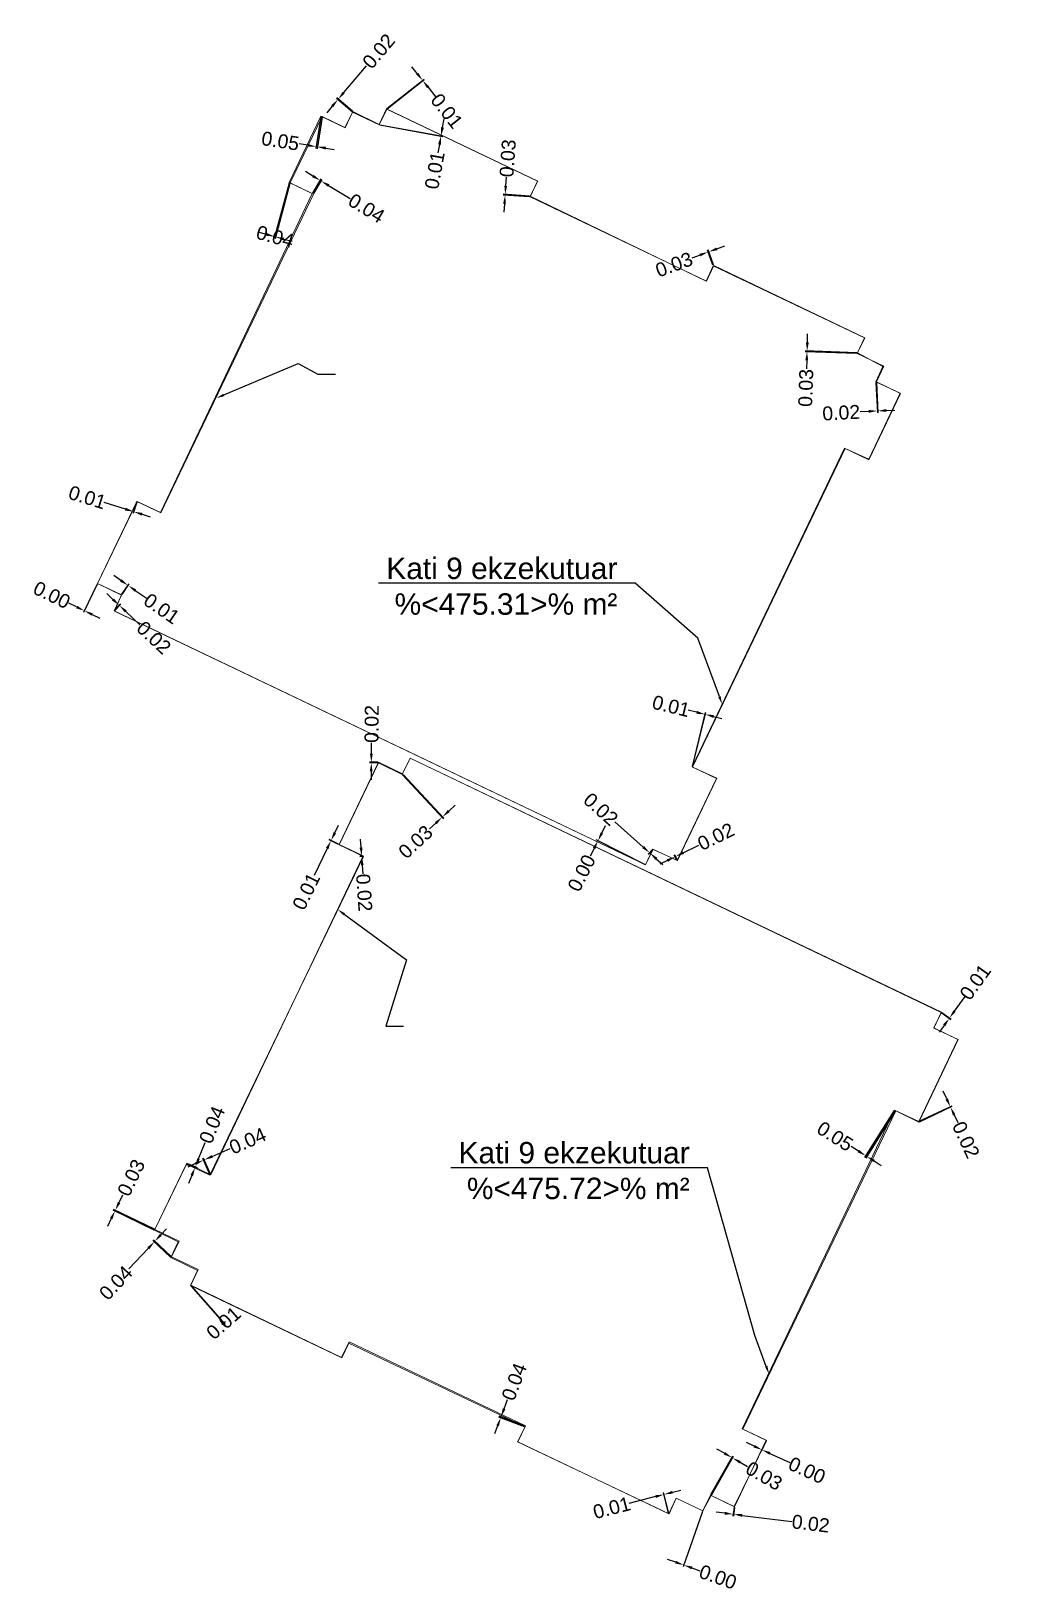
# Model space of a CAD drawing. Header units: metres. Extents: x 7511826.2 to 7511862.6, y 4693252.2 to 4693310.5.
import ezdxf
from ezdxf import colors
from ezdxf.entities.mleader import LeaderData, LeaderLine
from ezdxf.math import Vec2, Vec3

# ---------------------------------------------------------------- set-up
doc = ezdxf.new("R2010")
doc.units = ezdxf.units.M
for name, color, linetype, lineweight in [('dim', 7, 'Continuous', 0), ('kati 9 ekzekutim', 1, 'Continuous', 0), ('kati 9 ekzekutim pikat', 1, 'Continuous', 0), ('kati 9 projekt', 250, 'Continuous', 0)]:
    doc.layers.add(name, color=color, linetype=linetype, lineweight=lineweight)
doc.styles.get("Standard").update_dxf_attribs({"font": 'arial.ttf'})
doc.dimstyles.get("Standard").update_dxf_attribs({"dimtxt": 0.18, "dimasz": 0.18, "dimexe": 0.18, "dimexo": 0.0625, "dimgap": 0.09, "dimtad": 0, "dimtih": 1, "dimtoh": 1, "dimdec": 4, "dimzin": 0, "dimdsep": 46, "dimtxsty": 'Standard', "dimcen": 0.09, "dimadec": 0, "dimazin": 0, "dimtfac": 1, "dimtdec": 4, "dimtofl": 0, "dimtmove": 0, "dimatfit": 3, "dimfxl": 1, "dimtolj": 1, "dimtzin": 0, "dimarcsym": 0})

msp = doc.modelspace()

# ---------------------------------------------------------------- blocks, each defined once
blk = doc.blocks.new('*D38')
at = {"layer": 'Defpoints', "color": 0, "transparency": 16777216}
for p in [(7511832.641053599, 4693268.329997323), (7511832.849000002, 4693267.757000001, 659.3), (7511832.884082763, 4693267.772287768)]:
    blk.add_point(p, dxfattribs=at)
at = {"layer": 'dim', "color": 0, "lineweight": -2, "transparency": 16777216}
for p, q in [((7511832.934410757, 4693268.457831505), (7511833.607629391, 4693268.751195246)), ((7511832.312613681, 4693268.186875373), (7511832.019256523, 4693268.059041192)), ((7511832.839012956, 4693267.779918529), (7511832.577208147, 4693268.380714916)), ((7511832.874095717, 4693267.795206296), (7511832.612290909, 4693268.396002684))]:
    blk.add_line(p, q, dxfattribs=at)
at = {"layer": 'dim', "color": 0, "transparency": 16777216}
for points in [[(7511832.91310506, 4693268.506724365), (7511832.955716454, 4693268.408938645), (7511832.641053599, 4693268.329997323)], [(7511832.291307984, 4693268.235768232), (7511832.333919378, 4693268.137982514), (7511832.605970838, 4693268.314709555)]]:
    blk.add_solid(points, dxfattribs=at)
at = {"layer": 'dim', "color": 0, "transparency": 16777216, "insert": (7511834.25878823, 4693269.034946146), "char_height": 0.52, "attachment_point": 5, "rotation": 23.545788442739607}
blk.add_mtext('\\A1;0.04', dxfattribs=at)
blk = doc.blocks.new('*D39')
at = {"layer": 'Defpoints', "color": 0, "transparency": 16777216}
for p in [(7511831.968000001, 4693268.169000001, 659.3), (7511831.981924706, 4693268.203693595), (7511832.303252592, 4693268.074724657)]:
    blk.add_point(p, dxfattribs=at)
at = {"layer": 'dim', "color": 0, "lineweight": -2, "transparency": 16777216}
for p, q in [((7511832.422446321, 4693268.371697476), (7511832.664992713, 4693268.976005157)), ((7511831.991201003, 4693268.15968799), (7511832.356146771, 4693268.013212474)), ((7511832.005125708, 4693268.194381584), (7511832.370071475, 4693268.047906069)), ((7511832.170134157, 4693267.743058244), (7511832.050940429, 4693267.446085426))]:
    blk.add_line(p, q, dxfattribs=at)
at = {"layer": 'dim', "color": 0, "transparency": 16777216}
for points in [[(7511832.120638687, 4693267.762923866), (7511832.219629627, 4693267.723192622), (7511832.289327887, 4693268.040031063)], [(7511832.37295085, 4693268.391563098), (7511832.471941791, 4693268.351831854), (7511832.303252592, 4693268.074724657)]]:
    blk.add_solid(points, dxfattribs=at)
at = {"layer": 'dim', "color": 0, "transparency": 16777216, "insert": (7511832.929564578, 4693269.635189603), "char_height": 0.52, "attachment_point": 5, "rotation": 68.13132827707359}
blk.add_mtext('\\A1;0.04', dxfattribs=at)
blk = doc.blocks.new('*D40')
at = {"layer": 'Defpoints', "color": 0, "transparency": 16777216}
for p in [(7511832.118999999, 4693263.635, 659.3), (7511832.129263139, 4693263.644001421), (7511833.364254443, 4693262.235902856)]:
    blk.add_point(p, dxfattribs=at)
at = {"layer": 'dim', "color": 0, "lineweight": -2, "transparency": 16777216}
for p, q in [((7511832.135484565, 4693263.616204811), (7511833.401466853, 4693262.172771294)), ((7511832.145747705, 4693263.625206234), (7511833.411729993, 4693262.181772715)), ((7511833.323919004, 4693262.200526129), (7511833.293846702, 4693262.174150823)), ((7511833.394326743, 4693262.26227816), (7511833.424399044, 4693262.288653467))]:
    blk.add_line(p, q, dxfattribs=at)
at = {"layer": 'dim', "color": 0, "transparency": 16777216}
for points in [[(7511833.319523119, 4693262.20553818), (7511833.328314887, 4693262.195514079), (7511833.353991304, 4693262.226901434)], [(7511833.389930859, 4693262.26729021), (7511833.398722627, 4693262.25726611), (7511833.364254443, 4693262.235902856)]]:
    blk.add_solid(points, dxfattribs=at)
at = {"layer": 'dim', "color": 0, "transparency": 16777216, "insert": (7511833.359122874, 4693262.231402146), "char_height": 0.52, "attachment_point": 5, "rotation": 41.252806071212866}
blk.add_mtext('\\A1;0.01', dxfattribs=at)
blk = doc.blocks.new('*D44')
at = {"layer": 'Defpoints', "color": 0, "transparency": 16777216}
for p in [(7511829.314310309, 4693266.446266119), (7511830.781999998, 4693265.694999999, 659.3), (7511830.795558774, 4693265.722759116)]:
    blk.add_point(p, dxfattribs=at)
at = {"layer": 'dim', "color": 0, "lineweight": -2, "transparency": 16777216}
for p, q in [((7511829.45475431, 4693266.733799565), (7511829.595198311, 4693267.02133301)), ((7511829.160307531, 4693266.130973556), (7511829.01986353, 4693265.843440111)), ((7511830.759536447, 4693265.705972187), (7511829.236056508, 4693266.450106903)), ((7511830.773095223, 4693265.733731304), (7511829.249615284, 4693266.47786602))]:
    blk.add_line(p, q, dxfattribs=at)
at = {"layer": 'dim', "color": 0, "transparency": 16777216}
for points in [[(7511829.406832069, 4693266.757206898), (7511829.502676552, 4693266.710392231), (7511829.314310309, 4693266.446266119)], [(7511829.112385291, 4693266.15438089), (7511829.208229773, 4693266.107566223), (7511829.300751533, 4693266.418507002)]]:
    blk.add_solid(points, dxfattribs=at)
at = {"layer": 'dim', "color": 0, "transparency": 16777216, "insert": (7511829.907405999, 4693267.660521235), "char_height": 0.52, "attachment_point": 5, "rotation": 63.9670789098668}
blk.add_mtext('\\A1;0.03', dxfattribs=at)
blk = doc.blocks.new('*D45')
at = {"layer": 'Defpoints', "color": 0, "transparency": 16777216}
for p in [(7511830.793255231, 4693265.289309949), (7511831.393000001, 4693264.679, 659.3), (7511831.417301081, 4693264.704951518)]:
    blk.add_point(p, dxfattribs=at)
at = {"layer": 'dim', "color": 0, "lineweight": -2, "transparency": 16777216}
for p, q in [((7511831.011979985, 4693265.522889663), (7511831.230704739, 4693265.756469376)), ((7511830.550229398, 4693265.029778717), (7511829.821045234, 4693264.251071118)), ((7511831.374751586, 4693264.696087873), (7511830.716398716, 4693265.312571501)), ((7511831.399052667, 4693264.722039389), (7511830.740699796, 4693265.338523019))]:
    blk.add_line(p, q, dxfattribs=at)
at = {"layer": 'dim', "color": 0, "transparency": 16777216}
for points in [[(7511830.973050033, 4693265.559343789), (7511831.050909937, 4693265.486435537), (7511830.793255231, 4693265.289309949)], [(7511830.511299445, 4693265.066232843), (7511830.58915935, 4693264.993324592), (7511830.768954151, 4693265.263358431)]]:
    blk.add_solid(points, dxfattribs=at)
at = {"layer": 'dim', "color": 0, "transparency": 16777216, "insert": (7511829.335546404, 4693263.732599041), "char_height": 0.52, "attachment_point": 5, "rotation": 46.88107954069843}
blk.add_mtext('\\A1;0.04', dxfattribs=at)
blk = doc.blocks.new('*D48')
at = {"layer": 'Defpoints', "color": 0, "transparency": 16777216}
for p in [(7511843.724532304, 4693258.72821547), (7511844.620000001, 4693258.348000001, 659.3), (7511844.63391611, 4693258.384856742)]:
    blk.add_point(p, dxfattribs=at)
at = {"layer": 'dim', "color": 0, "lineweight": -2, "transparency": 16777216}
for p, q in [((7511843.837566825, 4693259.027586807), (7511843.967580083, 4693259.371926244)), ((7511844.596611615, 4693258.356830823), (7511843.643257646, 4693258.716791496)), ((7511844.610527724, 4693258.393687564), (7511843.657173755, 4693258.753648236)), ((7511843.597581677, 4693258.391987392), (7511843.484547158, 4693258.092616055))]:
    blk.add_line(p, q, dxfattribs=at)
at = {"layer": 'dim', "color": 0, "transparency": 16777216}
for points in [[(7511843.547686454, 4693258.410826478), (7511843.6474769, 4693258.373148305), (7511843.710616197, 4693258.691358729)], [(7511843.787671601, 4693259.046425894), (7511843.887462048, 4693259.00874772), (7511843.724532304, 4693258.72821547)]]:
    blk.add_solid(points, dxfattribs=at)
at = {"layer": 'dim', "color": 0, "transparency": 16777216, "insert": (7511844.218480477, 4693260.036434633), "char_height": 0.52, "attachment_point": 5, "rotation": 69.31481990690546}
blk.add_mtext('\\A1;0.04', dxfattribs=at)
blk = doc.blocks.new('*D49')
at = {"layer": 'Defpoints', "color": 0, "transparency": 16777216}
for p in [(7511851.261999998, 4693255.215, 659.3), (7511851.264778796, 4693255.214023141), (7511850.550066403, 4693253.189814031)]:
    blk.add_point(p, dxfattribs=at)
at = {"layer": 'dim', "color": 0, "lineweight": -2, "transparency": 16777216}
for p, q in [((7511851.253708892, 4693255.191414887), (7511850.526188014, 4693253.121888906)), ((7511851.256487688, 4693255.190438028), (7511850.528966812, 4693253.120912048)), ((7511850.24817696, 4693253.295940204), (7511849.946287518, 4693253.402066376)), ((7511850.854734643, 4693253.082711), (7511851.156624085, 4693252.976584828))]:
    blk.add_line(p, q, dxfattribs=at)
at = {"layer": 'dim', "color": 0, "transparency": 16777216}
for points in [[(7511850.265864655, 4693253.346255111), (7511850.230489265, 4693253.245625296), (7511850.550066403, 4693253.189814031)], [(7511850.872422339, 4693253.133025907), (7511850.837046947, 4693253.032396091), (7511850.552845201, 4693253.188837172)]]:
    blk.add_solid(points, dxfattribs=at)
at = {"layer": 'dim', "color": 0, "transparency": 16777216, "insert": (7511851.826889178, 4693252.740959929), "char_height": 0.52, "attachment_point": 5, "rotation": 340.63139238578907}
blk.add_mtext('\\A1;0.00', dxfattribs=at)
blk = doc.blocks.new('*D50')
at = {"layer": 'Defpoints', "color": 0, "transparency": 16777216}
for p in [(7511849.81685451, 4693255.82832073), (7511849.991991292, 4693255.102166926), (7511850.002999999, 4693255.105, 659.3)]:
    blk.add_point(p, dxfattribs=at)
at = {"layer": 'dim', "color": 0, "lineweight": -2, "transparency": 16777216}
for p, q in [((7511849.495943439, 4693255.745734754), (7511848.503772716, 4693255.490401128)), ((7511849.985760597, 4693255.126378048), (7511849.7879014, 4693255.895215687)), ((7511849.996769303, 4693255.129211122), (7511849.798910107, 4693255.898048761)), ((7511850.126756873, 4693255.908073631), (7511850.436659236, 4693255.987826533))]:
    blk.add_line(p, q, dxfattribs=at)
at = {"layer": 'dim', "color": 0, "transparency": 16777216}
for points in [[(7511849.48265129, 4693255.797385148), (7511849.50923559, 4693255.69408436), (7511849.805845803, 4693255.825487656)], [(7511850.113464723, 4693255.959724025), (7511850.140049024, 4693255.856423237), (7511849.81685451, 4693255.82832073)]]:
    blk.add_solid(points, dxfattribs=at)
at = {"layer": 'dim', "color": 0, "transparency": 16777216, "insert": (7511847.863465495, 4693255.32561904), "char_height": 0.52, "attachment_point": 5, "rotation": 14.431823097689163}
blk.add_mtext('\\A1;0.01', dxfattribs=at)
blk = doc.blocks.new('*D52')
at = {"layer": 'Defpoints', "color": 0, "transparency": 16777216}
for p in [(7511852.34678879, 4693257.206255929), (7511851.54519256, 4693255.800425836), (7511851.573999999, 4693255.784, 659.3)]:
    blk.add_point(p, dxfattribs=at)
at = {"layer": 'dim', "color": 0, "lineweight": -2, "transparency": 16777216}
for p, q in [((7511852.068803297, 4693257.364761656), (7511851.790817805, 4693257.523267385)), ((7511851.557575821, 4693255.822143453), (7511852.382452578, 4693257.268802663)), ((7511851.586383259, 4693255.805717617), (7511852.411260016, 4693257.252376827)), ((7511852.653581721, 4693257.031324364), (7511852.931567213, 4693256.872818636))]:
    blk.add_line(p, q, dxfattribs=at)
at = {"layer": 'dim', "color": 0, "transparency": 16777216}
for points in [[(7511852.095220918, 4693257.411092572), (7511852.042385675, 4693257.31843074), (7511852.34678879, 4693257.206255929)], [(7511852.679999342, 4693257.07765528), (7511852.627164099, 4693256.984993448), (7511852.375596228, 4693257.189830093)]]:
    blk.add_solid(points, dxfattribs=at)
at = {"layer": 'dim', "color": 0, "transparency": 16777216, "insert": (7511853.549530291, 4693256.520459645), "char_height": 0.52, "attachment_point": 5, "rotation": 330.3084602970956}
blk.add_mtext('\\A1;0.03', dxfattribs=at)
blk = doc.blocks.new('*D53')
at = {"layer": 'Defpoints', "color": 0, "transparency": 16777216}
for p in [(7511852.396623302, 4693255.087108731), (7511852.430999999, 4693255.370999999, 659.3), (7511852.447350577, 4693255.369020091)]:
    blk.add_point(p, dxfattribs=at)
at = {"layer": 'dim', "color": 0, "lineweight": -2, "transparency": 16777216}
for p, q in [((7511852.078943901, 4693255.12557687), (7511851.761264499, 4693255.164045008)), ((7511852.427994676, 4693255.346181296), (7511852.387967971, 4693255.015630865)), ((7511852.444345254, 4693255.344201388), (7511852.404318549, 4693255.013650957)), ((7511852.730653282, 4693255.046660685), (7511854.588904392, 4693254.821643073))]:
    blk.add_line(p, q, dxfattribs=at)
at = {"layer": 'dim', "color": 0, "transparency": 16777216}
for points in [[(7511852.085355257, 4693255.178523437), (7511852.072532544, 4693255.072630302), (7511852.396623302, 4693255.087108731)], [(7511852.737064638, 4693255.099607253), (7511852.724241925, 4693254.993714117), (7511852.41297388, 4693255.085128823)]]:
    blk.add_solid(points, dxfattribs=at)
at = {"layer": 'dim', "color": 0, "transparency": 16777216, "insert": (7511855.292466211, 4693254.736448021), "char_height": 0.52, "attachment_point": 5, "rotation": 353.09560837676867}
blk.add_mtext('\\A1;0.02', dxfattribs=at)
blk = doc.blocks.new('*D55')
at = {"layer": 'Defpoints', "color": 0, "transparency": 16777216}
for p in [(7511853.472271828, 4693257.496143647), (7511853.633716508, 4693257.849954569), (7511853.638000001, 4693257.848000001, 659.3)]:
    blk.add_point(p, dxfattribs=at)
at = {"layer": 'dim', "color": 0, "lineweight": -2, "transparency": 16777216}
for p, q in [((7511853.181147519, 4693257.628984292), (7511852.890023211, 4693257.761824937)), ((7511853.623338332, 4693257.827210482), (7511853.442382682, 4693257.430640678)), ((7511853.627621826, 4693257.825255915), (7511853.446666175, 4693257.42868611)), ((7511853.767679631, 4693257.361348435), (7511854.507556585, 4693257.023740998))]:
    blk.add_line(p, q, dxfattribs=at)
at = {"layer": 'dim', "color": 0, "transparency": 16777216}
for points in [[(7511853.203287626, 4693257.677505011), (7511853.159007411, 4693257.580463573), (7511853.472271828, 4693257.496143647)], [(7511853.789819738, 4693257.409869154), (7511853.745539523, 4693257.312827717), (7511853.476555321, 4693257.49418908)]]:
    blk.add_solid(points, dxfattribs=at)
at = {"layer": 'dim', "color": 0, "transparency": 16777216, "insert": (7511855.153920565, 4693256.728803731), "char_height": 0.52, "attachment_point": 5, "rotation": 335.4726845325936}
blk.add_mtext('\\A1;0.00', dxfattribs=at)
blk = doc.blocks.new('*D56')
at = {"layer": 'Defpoints', "color": 0, "transparency": 16777216}
for p in [(7511860.508863729, 4693270.313335459), (7511859.328272946, 4693269.758440011), (7511859.335999999, 4693269.742, 659.3)]:
    blk.add_point(p, dxfattribs=at)
at = {"layer": 'dim', "color": 0, "lineweight": -2, "transparency": 16777216}
for p, q in [((7511860.372744593, 4693270.602941364), (7511860.236625455, 4693270.892547269)), ((7511859.350898408, 4693269.769074319), (7511860.574025058, 4693270.343962265)), ((7511859.358625461, 4693269.752634307), (7511860.581752111, 4693270.327522253)), ((7511860.65270992, 4693270.007289541), (7511860.788829057, 4693269.717683636))]:
    blk.add_line(p, q, dxfattribs=at)
at = {"layer": 'dim', "color": 0, "transparency": 16777216}
for points in [[(7511860.421012243, 4693270.625627887), (7511860.324476942, 4693270.580254842), (7511860.508863729, 4693270.313335459)], [(7511860.70097757, 4693270.029976063), (7511860.60444227, 4693269.984603018), (7511860.516590782, 4693270.296895446)]]:
    blk.add_solid(points, dxfattribs=at)
at = {"layer": 'dim', "color": 0, "transparency": 16777216, "insert": (7511861.09029093, 4693269.076295945), "char_height": 0.52, "attachment_point": 5, "rotation": 295.17423126239584}
blk.add_mtext('\\A1;0.02', dxfattribs=at)
blk = doc.blocks.new('*D57')
at = {"layer": 'Defpoints', "color": 0, "transparency": 16777216}
for p in [(7511858.426114954, 4693270.189845803), (7511858.466999998, 4693270.163999999, 659.3), (7511857.347022325, 4693268.482847234)]:
    blk.add_point(p, dxfattribs=at)
at = {"layer": 'dim', "color": 0, "lineweight": -2, "transparency": 16777216}
for p, q in [((7511858.412756383, 4693270.168714106), (7511857.308549646, 4693268.421987947)), ((7511858.45364143, 4693270.142868302), (7511857.349434691, 4693268.396142143)), ((7511857.076536601, 4693268.653836921), (7511856.806050877, 4693268.824826607)), ((7511857.658393094, 4693268.286011742), (7511857.92887882, 4693268.115022056))]:
    blk.add_line(p, q, dxfattribs=at)
at = {"layer": 'dim', "color": 0, "transparency": 16777216}
for points in [[(7511857.105034883, 4693268.698917875), (7511857.04803832, 4693268.608755967), (7511857.347022325, 4693268.482847234)], [(7511857.686891376, 4693268.331092697), (7511857.629894813, 4693268.240930788), (7511857.387907371, 4693268.45700143)]]:
    blk.add_solid(points, dxfattribs=at)
at = {"layer": 'dim', "color": 0, "transparency": 16777216, "insert": (7511856.203110799, 4693269.20597994), "char_height": 0.52, "attachment_point": 5, "rotation": 327.70064921613397}
blk.add_mtext('\\A1;0.05', dxfattribs=at)
blk = doc.blocks.new('*D60')
at = {"layer": 'Defpoints', "color": 0, "transparency": 16777216}
for p in [(7511860.164999999, 4693273.832, 659.3), (7511860.173308413, 4693273.84358567), (7511860.478388229, 4693273.624804202)]:
    blk.add_point(p, dxfattribs=at)
at = {"layer": 'dim', "color": 0, "lineweight": -2, "transparency": 16777216}
for p, q in [((7511860.664873648, 4693273.884848791), (7511861.057291957, 4693274.432056495)), ((7511860.185315982, 4693273.817430827), (7511860.528589847, 4693273.571259312)), ((7511860.193624398, 4693273.829016496), (7511860.536898262, 4693273.582844982)), ((7511860.283594394, 4693273.353173942), (7511860.097108977, 4693273.093129354))]:
    blk.add_line(p, q, dxfattribs=at)
at = {"layer": 'dim', "color": 0, "transparency": 16777216}
for points in [[(7511860.621532883, 4693273.915929694), (7511860.708214413, 4693273.853767888), (7511860.478388229, 4693273.624804202)], [(7511860.240253629, 4693273.384254845), (7511860.326935159, 4693273.322093039), (7511860.470079813, 4693273.613218532)]]:
    blk.add_solid(points, dxfattribs=at)
at = {"layer": 'dim', "color": 0, "transparency": 16777216, "insert": (7511861.442600282, 4693274.96934968), "char_height": 0.52, "attachment_point": 5, "rotation": 54.35460971150607}
blk.add_mtext('\\A1;0.01', dxfattribs=at)
blk = doc.blocks.new('*D61')
at = {"layer": 'Defpoints', "color": 0, "transparency": 16777216}
for p in [(7511838.516029494, 4693279.676440771), (7511838.578631031, 4693279.680774595), (7511838.58, 4693279.661000001)]:
    blk.add_point(p, dxfattribs=at)
at = {"layer": 'dim', "color": 0, "lineweight": -2, "transparency": 16777216}
for p, q in [((7511838.493929202, 4693279.995676697), (7511838.471828909, 4693280.314912625)), ((7511838.553690724, 4693279.679048009), (7511838.444201411, 4693279.671468205)), ((7511838.555059693, 4693279.659273416), (7511838.44557038, 4693279.651693611)), ((7511838.539498757, 4693279.337430251), (7511838.56159905, 4693279.018194323))]:
    blk.add_line(p, q, dxfattribs=at)
at = {"layer": 'dim', "color": 0, "transparency": 16777216}
for points in [[(7511838.54713519, 4693279.99936008), (7511838.440723213, 4693279.991993316), (7511838.516029494, 4693279.676440771)], [(7511838.592704745, 4693279.341113633), (7511838.486292768, 4693279.333746868), (7511838.517398464, 4693279.656666177)]]:
    blk.add_solid(points, dxfattribs=at)
at = {"layer": 'dim', "color": 0, "transparency": 16777216, "insert": (7511838.610544376, 4693278.311185282), "char_height": 0.52, "attachment_point": 5, "rotation": 273.9601946563726}
blk.add_mtext('\\A1;0.02', dxfattribs=at)
blk = doc.blocks.new('*D62')
at = {"layer": 'Defpoints', "color": 0, "transparency": 16777216}
for p in [(7511837.373920582, 4693280.259591521), (7511837.671999998, 4693280.103, 659.3), (7511837.676472254, 4693280.112178918)]:
    blk.add_point(p, dxfattribs=at)
at = {"layer": 'dim', "color": 0, "lineweight": -2, "transparency": 16777216}
for p, q in [((7511837.514082811, 4693280.547262426), (7511837.654245039, 4693280.83493333)), ((7511837.649525709, 4693280.113950174), (7511837.304722372, 4693280.281949103)), ((7511837.653997963, 4693280.123129092), (7511837.309194628, 4693280.291128022)), ((7511837.229286098, 4693279.962741696), (7511836.737026129, 4693278.9524205))]:
    blk.add_line(p, q, dxfattribs=at)
at = {"layer": 'dim', "color": 0, "transparency": 16777216}
for points in [[(7511837.181340947, 4693279.986102068), (7511837.277231249, 4693279.939381325), (7511837.369448327, 4693280.250412602)], [(7511837.46613766, 4693280.570622797), (7511837.562027962, 4693280.523902054), (7511837.373920582, 4693280.259591521)]]:
    blk.add_solid(points, dxfattribs=at)
at = {"layer": 'dim', "color": 0, "transparency": 16777216, "insert": (7511836.44742883, 4693278.358046985), "char_height": 0.52, "attachment_point": 5, "rotation": 64.02321332615882}
blk.add_mtext('\\A1;0.01', dxfattribs=at)
blk = doc.blocks.new('*D63')
at = {"layer": 'Defpoints', "color": 0, "transparency": 16777216}
for p in [(7511838.876700051, 4693283.182438607), (7511839.142999999, 4693283.157, 659.3), (7511839.143246716, 4693283.179518241)]:
    blk.add_point(p, dxfattribs=at)
at = {"layer": 'dim', "color": 0, "lineweight": -2, "transparency": 16777216}
for p, q in [((7511838.880205858, 4693283.502419404), (7511838.884607596, 4693283.904173465)), ((7511839.118001499, 4693283.157273891), (7511838.804457655, 4693283.160709172)), ((7511839.118248216, 4693283.179792133), (7511838.804704372, 4693283.183227413)), ((7511838.872947528, 4693282.83993957), (7511838.869441723, 4693282.519958775))]:
    blk.add_line(p, q, dxfattribs=at)
at = {"layer": 'dim', "color": 0, "transparency": 16777216}
for points in [[(7511838.819617394, 4693282.840523871), (7511838.926277661, 4693282.839355269), (7511838.876453334, 4693283.159920366)], [(7511838.826875724, 4693283.503003704), (7511838.93353599, 4693283.501835103), (7511838.876700051, 4693283.182438607)]]:
    blk.add_solid(points, dxfattribs=at)
at = {"layer": 'dim', "color": 0, "transparency": 16777216, "insert": (7511838.892371874, 4693284.612832161), "char_height": 0.52, "attachment_point": 5, "rotation": 89.37227526417291}
blk.add_mtext('\\A1;0.02', dxfattribs=at)
blk = doc.blocks.new('*D64')
at = {"layer": 'Defpoints', "color": 0, "transparency": 16777216}
for p in [(7511840.026999999, 4693282.731, 659.3), (7511840.045403513, 4693282.74811486), (7511841.538112385, 4693281.14301328)]:
    blk.add_point(p, dxfattribs=at)
at = {"layer": 'dim', "color": 0, "lineweight": -2, "transparency": 16777216}
for p, q in [((7511840.044025097, 4693282.712693006), (7511841.568741154, 4693281.073174277)), ((7511840.062428611, 4693282.729807867), (7511841.587144668, 4693281.090289137)), ((7511841.772441908, 4693281.360934539), (7511842.00677143, 4693281.578855798)), ((7511841.285379348, 4693280.907977161), (7511841.051049826, 4693280.690055902))]:
    blk.add_line(p, q, dxfattribs=at)
at = {"layer": 'dim', "color": 0, "transparency": 16777216}
for points in [[(7511841.736121697, 4693281.399989459), (7511841.808762117, 4693281.321879618), (7511841.538112385, 4693281.14301328)], [(7511841.249059139, 4693280.947032081), (7511841.321699558, 4693280.868922241), (7511841.519708871, 4693281.12589842)]]:
    blk.add_solid(points, dxfattribs=at)
at = {"layer": 'dim', "color": 0, "transparency": 16777216, "insert": (7511840.530134181, 4693280.205615903), "char_height": 0.52, "attachment_point": 5, "rotation": 42.92214384894902}
blk.add_mtext('\\A1;0.03', dxfattribs=at)
blk = doc.blocks.new('*D66')
at = {"layer": 'Defpoints', "color": 0, "transparency": 16777216}
for p in [(7511847.343832131, 4693280.248671243), (7511849.11794495, 4693279.351891078), (7511849.117999999, 4693279.352, 659.263)]:
    blk.add_point(p, dxfattribs=at)
at = {"layer": 'dim', "color": 0, "lineweight": -2, "transparency": 16777216}
for p, q in [((7511847.488173804, 4693280.534267955), (7511847.632515477, 4693280.819864665)), ((7511849.095632706, 4693279.363167771), (7511847.279517822, 4693280.281039197)), ((7511849.095687756, 4693279.363276693), (7511847.279572871, 4693280.281148119)), ((7511847.199435408, 4693279.96296561), (7511847.055093735, 4693279.677368899))]:
    blk.add_line(p, q, dxfattribs=at)
at = {"layer": 'dim', "color": 0, "transparency": 16777216}
for points in [[(7511847.151835956, 4693279.987022555), (7511847.247034861, 4693279.938908664), (7511847.343777081, 4693280.248562321)], [(7511847.440574352, 4693280.5583249), (7511847.535773257, 4693280.510211009), (7511847.343832131, 4693280.248671243)]]:
    blk.add_solid(points, dxfattribs=at)
at = {"layer": 'dim', "color": 0, "transparency": 16777216, "insert": (7511846.734621501, 4693279.043277476), "char_height": 0.52, "attachment_point": 5, "rotation": 63.187791094559}
blk.add_mtext('\\A1;0.00', dxfattribs=at)
blk = doc.blocks.new('*D67')
at = {"layer": 'Defpoints', "color": 0, "transparency": 16777216}
for p in [(7511849.286762202, 4693279.787939714), (7511849.398357901, 4693279.938294574), (7511849.411, 4693279.926999999, 659.26)]:
    blk.add_point(p, dxfattribs=at)
at = {"layer": 'dim', "color": 0, "lineweight": -2, "transparency": 16777216}
for p, q in [((7511849.035485563, 4693280.012432685), (7511847.978721007, 4693280.956556324)), ((7511849.381701776, 4693279.91965125), (7511849.226150462, 4693279.745541517)), ((7511849.394343875, 4693279.908356676), (7511849.238792562, 4693279.734246943)), ((7511849.525396741, 4693279.574741318), (7511849.764031281, 4693279.36154292))]:
    blk.add_line(p, q, dxfattribs=at)
at = {"layer": 'dim', "color": 0, "transparency": 16777216}
for points in [[(7511849.071018629, 4693280.052205108), (7511848.999952497, 4693279.972660262), (7511849.274120103, 4693279.799234289)], [(7511849.560929807, 4693279.614513741), (7511849.489863675, 4693279.534968895), (7511849.286762202, 4693279.787939714)]]:
    blk.add_solid(points, dxfattribs=at)
at = {"layer": 'dim', "color": 0, "transparency": 16777216, "insert": (7511847.45021916, 4693281.428724967), "char_height": 0.52, "attachment_point": 5, "rotation": 318.22209123460124}
blk.add_mtext('\\A1;0.02', dxfattribs=at)
blk = doc.blocks.new('*D68')
at = {"layer": 'Defpoints', "color": 0, "transparency": 16777216}
for p in [(7511850.247110985, 4693279.661890675), (7511850.3005147, 4693279.506891193), (7511850.318999999, 4693279.515999999, 659.37)]:
    blk.add_point(p, dxfattribs=at)
at = {"layer": 'dim', "color": 0, "lineweight": -2, "transparency": 16777216}
for p, q in [((7511850.534154193, 4693279.803333938), (7511851.115749495, 4693280.089920537)), ((7511849.941582478, 4693279.511338606), (7511849.654539268, 4693279.369895344)), ((7511850.289464445, 4693279.529316443), (7511850.196800952, 4693279.717366591)), ((7511850.307949744, 4693279.53842525), (7511850.215286251, 4693279.726475397))]:
    blk.add_line(p, q, dxfattribs=at)
at = {"layer": 'dim', "color": 0, "transparency": 16777216}
for points in [[(7511849.9180086, 4693279.559179141), (7511849.965156355, 4693279.463498071), (7511850.228625686, 4693279.652781868)], [(7511850.510580316, 4693279.851174473), (7511850.557728071, 4693279.755493402), (7511850.247110985, 4693279.661890675)]]:
    blk.add_solid(points, dxfattribs=at)
at = {"layer": 'dim', "color": 0, "transparency": 16777216, "insert": (7511851.751461603, 4693280.403173706), "char_height": 0.52, "attachment_point": 5, "rotation": 26.232210005155352}
blk.add_mtext('\\A1;0.02', dxfattribs=at)
blk = doc.blocks.new('*D70')
at = {"layer": 'Defpoints', "color": 0, "transparency": 16777216}
for p in [(7511851.352813232, 4693284.970015789), (7511850.865130386, 4693283.005634842), (7511850.875999999, 4693283.003, 659.253)]:
    blk.add_point(p, dxfattribs=at)
at = {"layer": 'dim', "color": 0, "lineweight": -2, "transparency": 16777216}
for p, q in [((7511851.03095017, 4693285.048036803), (7511850.719956722, 4693285.123422976)), ((7511850.871019932, 4693283.029931205), (7511851.358905507, 4693285.042624157)), ((7511850.881889544, 4693283.027296363), (7511851.36977512, 4693285.039989315)), ((7511851.663806681, 4693284.894629616), (7511851.974800128, 4693284.819243444))]:
    blk.add_line(p, q, dxfattribs=at)
at = {"layer": 'dim', "color": 0, "transparency": 16777216}
for points in [[(7511851.043514532, 4693285.099869045), (7511851.018385808, 4693284.996204562), (7511851.341943619, 4693284.972650631)], [(7511851.676371043, 4693284.946461858), (7511851.651242319, 4693284.842797374), (7511851.352813232, 4693284.970015789)]]:
    blk.add_solid(points, dxfattribs=at)
at = {"layer": 'dim', "color": 0, "transparency": 16777216, "insert": (7511850.077395148, 4693285.279182713), "char_height": 0.52, "attachment_point": 5, "rotation": 346.3740802929729}
blk.add_mtext('\\A1;0.01', dxfattribs=at)
blk = doc.blocks.new('*D72')
at = {"layer": 'Defpoints', "color": 0, "transparency": 16777216}
for p in [(7511857.725, 4693297.394000001, 659.257), (7511857.746030821, 4693297.39506525), (7511857.801031672, 4693296.309203111)]:
    blk.add_point(p, dxfattribs=at)
at = {"layer": 'dim', "color": 0, "lineweight": -2, "transparency": 16777216}
for p, q in [((7511857.726264673, 4693297.369032009), (7511857.78364311, 4693296.236230047)), ((7511857.747295495, 4693297.370097257), (7511857.804673932, 4693296.237295296)), ((7511857.460410558, 4693296.291950044), (7511857.140820267, 4693296.275762227)), ((7511858.120621964, 4693296.325390927), (7511858.440212255, 4693296.341578745))]:
    blk.add_line(p, q, dxfattribs=at)
at = {"layer": 'dim', "color": 0, "transparency": 16777216}
for points in [[(7511857.457712589, 4693296.345215093), (7511857.463108527, 4693296.238684995), (7511857.780000851, 4693296.308137862)], [(7511858.117923995, 4693296.378655977), (7511858.123319934, 4693296.272125878), (7511857.801031672, 4693296.309203111)]]:
    blk.add_solid(points, dxfattribs=at)
at = {"layer": 'dim', "color": 0, "transparency": 16777216, "insert": (7511856.433026416, 4693296.239911208), "char_height": 0.52, "attachment_point": 5, "rotation": 2.8996551671454083}
blk.add_mtext('\\A1;0.02', dxfattribs=at)
blk = doc.blocks.new('*D75')
at = {"layer": 'Defpoints', "color": 0, "transparency": 16777216}
for p in [(7511855.156861217, 4693298.546607792), (7511857.034067085, 4693298.456013961), (7511857.034999999, 4693298.483999999, 659.357)]:
    blk.add_point(p, dxfattribs=at)
at = {"layer": 'dim', "color": 0, "lineweight": -2, "transparency": 16777216}
for p, q in [((7511855.167522501, 4693298.866430145), (7511855.178183786, 4693299.186252496)), ((7511857.009080963, 4693298.456846874), (7511855.083968273, 4693298.521020543)), ((7511857.010013877, 4693298.484832913), (7511855.084901189, 4693298.549006581)), ((7511855.145267017, 4693298.198799402), (7511855.134605733, 4693297.87897705))]:
    blk.add_line(p, q, dxfattribs=at)
at = {"layer": 'dim', "color": 0, "transparency": 16777216}
for points in [[(7511855.114218776, 4693298.868207025), (7511855.220826227, 4693298.864653264), (7511855.156861217, 4693298.546607792)], [(7511855.091963292, 4693298.200576282), (7511855.198570743, 4693298.197022521), (7511855.155928302, 4693298.518621754)]]:
    blk.add_solid(points, dxfattribs=at)
at = {"layer": 'dim', "color": 0, "transparency": 16777216, "insert": (7511855.110905647, 4693297.168010433), "char_height": 0.52, "attachment_point": 5, "rotation": 88.0907510683258}
blk.add_mtext('\\A1;0.03', dxfattribs=at)
blk = doc.blocks.new('*D76')
at = {"layer": 'Defpoints', "color": 0, "transparency": 16777216}
for p in [(7511851.486135931, 4693302.253250364), (7511851.647000001, 4693301.728, 659.364), (7511851.675986333, 4693301.738694796)]:
    blk.add_point(p, dxfattribs=at)
at = {"layer": 'dim', "color": 0, "lineweight": -2, "transparency": 16777216}
for p, q in [((7511851.638346238, 4693301.751454475), (7511851.432226764, 4693302.310104456)), ((7511851.66733257, 4693301.762149271), (7511851.461213096, 4693302.320799252)), ((7511851.786353212, 4693302.364018519), (7511852.086570493, 4693302.474786676)), ((7511851.156932318, 4693302.131787412), (7511850.856715037, 4693302.021019256))]:
    blk.add_line(p, q, dxfattribs=at)
at = {"layer": 'dim', "color": 0, "transparency": 16777216}
for points in [[(7511851.138470959, 4693302.181823625), (7511851.175393677, 4693302.081751199), (7511851.457149599, 4693302.242555568)], [(7511851.767891853, 4693302.414054733), (7511851.804814572, 4693302.313982306), (7511851.486135931, 4693302.253250364)]]:
    blk.add_solid(points, dxfattribs=at)
at = {"layer": 'dim', "color": 0, "transparency": 16777216, "insert": (7511850.189330588, 4693301.774781117), "char_height": 0.52, "attachment_point": 5, "rotation": 20.252041564758084}
blk.add_mtext('\\A1;0.03', dxfattribs=at)
blk = doc.blocks.new('*D79')
at = {"layer": 'Defpoints', "color": 0, "transparency": 16777216}
for p in [(7511843.878028329, 4693304.398904834), (7511844.809818095, 4693304.301541248), (7511844.812, 4693304.332, 659.257)]:
    blk.add_point(p, dxfattribs=at)
at = {"layer": 'dim', "color": 0, "lineweight": -2, "transparency": 16777216}
for p, q in [((7511843.90089286, 4693304.718086935), (7511843.923757393, 4693305.037269034)), ((7511844.784881993, 4693304.30332754), (7511843.804030451, 4693304.373590602)), ((7511844.787063899, 4693304.333786292), (7511843.806212356, 4693304.404049354)), ((7511843.852981891, 4693304.049263981), (7511843.830117358, 4693303.730081881))]:
    blk.add_line(p, q, dxfattribs=at)
at = {"layer": 'dim', "color": 0, "transparency": 16777216}
for points in [[(7511843.847695843, 4693304.721897691), (7511843.954089877, 4693304.71427618), (7511843.878028329, 4693304.398904834)], [(7511843.799784874, 4693304.053074737), (7511843.906178907, 4693304.045453226), (7511843.875846423, 4693304.368446082)]]:
    blk.add_solid(points, dxfattribs=at)
at = {"layer": 'dim', "color": 0, "transparency": 16777216, "insert": (7511843.974585357, 4693305.746812369), "char_height": 0.52, "attachment_point": 5, "rotation": 85.90262976111325}
blk.add_mtext('\\A1;0.03', dxfattribs=at)
blk = doc.blocks.new('*D80')
at = {"layer": 'Defpoints', "color": 0, "transparency": 16777216}
for p in [(7511840.791093772, 4693308.659990229), (7511839.444, 4693307.594, 659.37), (7511839.451737458, 4693307.584222161)]:
    blk.add_point(p, dxfattribs=at)
at = {"layer": 'dim', "color": 0, "lineweight": -2, "transparency": 16777216}
for p, q in [((7511839.463604396, 4693307.609513466), (7511840.847554434, 4693308.704669014)), ((7511839.471341854, 4693307.599735628), (7511840.855291892, 4693308.694891175)), ((7511840.592521396, 4693308.910926498), (7511840.39394902, 4693309.161862768)), ((7511840.997403606, 4693308.399276121), (7511841.286973605, 4693308.033345992))]:
    blk.add_line(p, q, dxfattribs=at)
at = {"layer": 'dim', "color": 0, "transparency": 16777216}
for points in [[(7511840.634344107, 4693308.944021894), (7511840.550698685, 4693308.877831102), (7511840.791093772, 4693308.659990229)], [(7511841.039226318, 4693308.432371516), (7511840.955580895, 4693308.366180724), (7511840.79883123, 4693308.65021239)]]:
    blk.add_solid(points, dxfattribs=at)
at = {"layer": 'dim', "color": 0, "transparency": 16777216, "insert": (7511841.697255491, 4693307.514872033), "char_height": 0.52, "attachment_point": 5, "rotation": 308.35548212402654}
blk.add_mtext('\\A1;0.01', dxfattribs=at)
blk = doc.blocks.new('*D81')
at = {"layer": 'Defpoints', "color": 0, "transparency": 16777216}
for p in [(7511839.171324668, 4693306.997819), (7511839.173, 4693307.007, 659.259), (7511841.481581068, 4693306.585734159)]:
    blk.add_point(p, dxfattribs=at)
at = {"layer": 'dim', "color": 0, "lineweight": -2, "transparency": 16777216}
for p, q in [((7511839.195918554, 4693306.99333115), (7511841.550736126, 4693306.563628153)), ((7511839.197593886, 4693307.00251215), (7511841.552411458, 4693306.572809153)), ((7511841.53902554, 4693306.900535896), (7511841.59647001, 4693307.21533763)), ((7511841.422461264, 4693306.261751423), (7511841.365016794, 4693305.946949689))]:
    blk.add_line(p, q, dxfattribs=at)
at = {"layer": 'dim', "color": 0, "transparency": 16777216}
for points in [[(7511841.486558583, 4693306.910109974), (7511841.591492495, 4693306.890961817), (7511841.481581068, 4693306.585734159)], [(7511841.369994307, 4693306.271325502), (7511841.474928221, 4693306.252177345), (7511841.479905736, 4693306.576553158)]]:
    blk.add_solid(points, dxfattribs=at)
at = {"layer": 'dim', "color": 0, "transparency": 16777216, "insert": (7511841.246327446, 4693305.296519591), "char_height": 0.52, "attachment_point": 5, "rotation": 79.6585486993962}
blk.add_mtext('\\A1;0.01', dxfattribs=at)
blk = doc.blocks.new('*D82')
at = {"layer": 'Defpoints', "color": 0, "transparency": 16777216}
for p in [(7511837.626671374, 4693307.938783676), (7511838.193, 4693307.489000001, 659.253), (7511838.17895014, 4693307.47236383)]:
    blk.add_point(p, dxfattribs=at)
at = {"layer": 'dim', "color": 0, "lineweight": -2, "transparency": 16777216}
for p, q in [((7511837.847192303, 4693308.199898267), (7511838.697368025, 4693309.206574982)), ((7511837.420200305, 4693307.694305257), (7511837.213729236, 4693307.449826837)), ((7511838.159850264, 4693307.488494382), (7511837.571663729, 4693307.985239667)), ((7511838.173900124, 4693307.505130554), (7511837.58571359, 4693308.001875837))]:
    blk.add_line(p, q, dxfattribs=at)
at = {"layer": 'dim', "color": 0, "transparency": 16777216}
for points in [[(7511837.8064459, 4693308.234310112), (7511837.887938706, 4693308.165486422), (7511837.640721234, 4693307.955419847)], [(7511837.379453902, 4693307.728717102), (7511837.460946708, 4693307.659893412), (7511837.626671374, 4693307.938783676)]]:
    blk.add_solid(points, dxfattribs=at)
at = {"layer": 'dim', "color": 0, "transparency": 16777216, "insert": (7511839.154637711, 4693309.748019221), "char_height": 0.52, "attachment_point": 5, "rotation": 49.817670994303285}
blk.add_mtext('\\A1;0.02', dxfattribs=at)
blk = doc.blocks.new('*D83')
at = {"layer": 'Defpoints', "color": 0, "transparency": 16777216}
for p in [(7511836.996378617, 4693307.317364916), (7511837.043, 4693307.310000001, 659.367), (7511836.863631949, 4693306.174564675)]:
    blk.add_point(p, dxfattribs=at)
at = {"layer": 'dim', "color": 0, "lineweight": -2, "transparency": 16777216}
for p, q in [((7511836.992477669, 4693307.292671139), (7511836.805775835, 4693306.110811516)), ((7511837.039099052, 4693307.285306224), (7511836.852397217, 4693306.103446599)), ((7511836.500930225, 4693306.231861731), (7511836.184849886, 4693306.281793871)), ((7511837.179712288, 4693306.124632536), (7511837.495792629, 4693306.074700397))]:
    blk.add_line(p, q, dxfattribs=at)
at = {"layer": 'dim', "color": 0, "transparency": 16777216}
for points in [[(7511836.509252249, 4693306.284541789), (7511836.492608203, 4693306.179181674), (7511836.817010567, 4693306.181929592)], [(7511837.188034312, 4693306.177312594), (7511837.171390265, 4693306.071952479), (7511836.863631949, 4693306.174564675)]]:
    blk.add_solid(points, dxfattribs=at)
at = {"layer": 'dim', "color": 0, "transparency": 16777216, "insert": (7511835.480274789, 4693306.393097667), "char_height": 0.52, "attachment_point": 5, "rotation": 351.0230019612437}
blk.add_mtext('\\A1;0.05', dxfattribs=at)
blk = doc.blocks.new('*D84')
at = {"layer": 'Defpoints', "color": 0, "transparency": 16777216}
for p in [(7511835.810016809, 4693304.836428468), (7511835.844999999, 4693304.827, 659.346), (7511835.301990565, 4693302.812229253)]:
    blk.add_point(p, dxfattribs=at)
at = {"layer": 'dim', "color": 0, "lineweight": -2, "transparency": 16777216}
for p, q in [((7511835.803511092, 4693304.812289792), (7511835.24827091, 4693302.752138337)), ((7511835.838494281, 4693304.802861324), (7511835.2832541, 4693302.74270987)), ((7511834.958032331, 4693302.904930901), (7511834.649057288, 4693302.988204079)), ((7511835.61096561, 4693302.728956075), (7511835.919940652, 4693302.645682897))]:
    blk.add_line(p, q, dxfattribs=at)
at = {"layer": 'dim', "color": 0, "transparency": 16777216}
for points in [[(7511834.971911194, 4693302.956426742), (7511834.944153468, 4693302.853435058), (7511835.267007375, 4693302.821657722)], [(7511835.624844473, 4693302.780451916), (7511835.597086746, 4693302.677460234), (7511835.301990565, 4693302.812229253)]]:
    blk.add_solid(points, dxfattribs=at)
at = {"layer": 'dim', "color": 0, "transparency": 16777216, "insert": (7511835.28449897, 4693302.816943488), "char_height": 0.52, "attachment_point": 5, "rotation": 344.91636822570734}
blk.add_mtext('\\A1;0.04', dxfattribs=at)
blk = doc.blocks.new('*D85')
at = {"layer": 'Defpoints', "color": 0, "transparency": 16777216}
for p in [(7511836.969138922, 4693304.918388519), (7511836.673999999, 4693304.427999999, 659.352), (7511836.712175516, 4693304.405024174)]:
    blk.add_point(p, dxfattribs=at)
at = {"layer": 'dim', "color": 0, "lineweight": -2, "transparency": 16777216}
for p, q in [((7511836.694964865, 4693305.083399388), (7511836.420790808, 4693305.248410257)), ((7511836.686891474, 4693304.449419849), (7511837.006266367, 4693304.980077682)), ((7511836.725066992, 4693304.426444023), (7511837.044441884, 4693304.957101856)), ((7511837.281488496, 4693304.730401825), (7511838.0888534, 4693304.244491576))]:
    blk.add_line(p, q, dxfattribs=at)
at = {"layer": 'dim', "color": 0, "transparency": 16777216}
for points in [[(7511836.722466677, 4693305.129095064), (7511836.667463054, 4693305.037703712), (7511836.969138922, 4693304.918388519)], [(7511837.308990307, 4693304.776097502), (7511837.253986685, 4693304.684706149), (7511837.00731444, 4693304.895412694)]]:
    blk.add_solid(points, dxfattribs=at)
at = {"layer": 'dim', "color": 0, "transparency": 16777216, "insert": (7511838.697431906, 4693303.87822035), "char_height": 0.52, "attachment_point": 5, "rotation": 328.9584887388688}
blk.add_mtext('\\A1;0.04', dxfattribs=at)
blk = doc.blocks.new('*D87')
at = {"layer": 'Defpoints', "color": 0, "transparency": 16777216}
for p in [(7511830.115480158, 4693292.927933564), (7511830.125000001, 4693292.925000001, 659.3), (7511830.006906051, 4693292.541767851)]:
    blk.add_point(p, dxfattribs=at)
at = {"layer": 'dim', "color": 0, "lineweight": -2, "transparency": 16777216}
for p, q in [((7511830.108117968, 4693292.904042181), (7511829.976183102, 4693292.475894233)), ((7511830.117637811, 4693292.901108617), (7511829.985702945, 4693292.47296067)), ((7511829.691576509, 4693292.638937442), (7511828.900224116, 4693292.882794671)), ((7511830.312715748, 4693292.447531824), (7511830.618525445, 4693292.353295797))]:
    blk.add_line(p, q, dxfattribs=at)
at = {"layer": 'dim', "color": 0, "transparency": 16777216}
for points in [[(7511829.707282513, 4693292.689905725), (7511829.675870504, 4693292.587969159), (7511829.997386208, 4693292.544701414)], [(7511830.328421753, 4693292.498500108), (7511830.297009744, 4693292.396563541), (7511830.006906051, 4693292.541767851)]]:
    blk.add_solid(points, dxfattribs=at)
at = {"layer": 'dim', "color": 0, "transparency": 16777216, "insert": (7511828.268372988, 4693293.077501183), "char_height": 0.52, "attachment_point": 5, "rotation": 342.8731867740228}
blk.add_mtext('\\A1;0.01', dxfattribs=at)
blk = doc.blocks.new('*D88')
at = {"layer": 'Defpoints', "color": 0, "transparency": 16777216}
for p in [(7511828.648705931, 4693289.860594508), (7511828.651999999, 4693289.858999999, 659.362), (7511828.159759327, 4693288.842088849)]:
    blk.add_point(p, dxfattribs=at)
at = {"layer": 'dim', "color": 0, "lineweight": -2, "transparency": 16777216}
for p, q in [((7511828.637813557, 4693289.838092148), (7511828.125095222, 4693288.778876564)), ((7511828.641107624, 4693289.836497639), (7511828.12838929, 4693288.777282055)), ((7511827.868435056, 4693288.983105746), (7511827.580404854, 4693289.122528134)), ((7511828.447789529, 4693288.702666461), (7511828.735819732, 4693288.563244074))]:
    blk.add_line(p, q, dxfattribs=at)
at = {"layer": 'dim', "color": 0, "transparency": 16777216}
for points in [[(7511827.891672121, 4693289.03111078), (7511827.845197991, 4693288.935100712), (7511828.156465259, 4693288.843683358)], [(7511828.471026594, 4693288.750671496), (7511828.424552465, 4693288.654661427), (7511828.159759327, 4693288.842088849)]]:
    blk.add_solid(points, dxfattribs=at)
at = {"layer": 'dim', "color": 0, "transparency": 16777216, "insert": (7511826.940910512, 4693289.432078408), "char_height": 0.52, "attachment_point": 5, "rotation": 334.1704763845468}
blk.add_mtext('\\A1;0.00', dxfattribs=at)
blk = doc.blocks.new('*D89')
at = {"layer": 'Defpoints', "color": 0, "transparency": 16777216}
for p in [(7511829.270451476, 4693288.8427865), (7511829.282000001, 4693288.832, 659.23), (7511829.46021898, 4693289.045960352)]:
    blk.add_point(p, dxfattribs=at)
at = {"layer": 'dim', "color": 0, "lineweight": -2, "transparency": 16777216}
for p, q in [((7511829.226360872, 4693289.264387423), (7511828.992502765, 4693289.482814495)), ((7511829.287516091, 4693288.861056665), (7511829.509365072, 4693289.098578426)), ((7511829.299064616, 4693288.850270165), (7511829.520913596, 4693289.087791926)), ((7511829.705625612, 4693288.816746781), (7511830.234468724, 4693288.322799175))]:
    blk.add_line(p, q, dxfattribs=at)
at = {"layer": 'dim', "color": 0, "transparency": 16777216}
for points in [[(7511829.262765383, 4693289.303363774), (7511829.189956361, 4693289.225411072), (7511829.46021898, 4693289.045960352)], [(7511829.742030123, 4693288.855723131), (7511829.669221099, 4693288.77777043), (7511829.471767505, 4693289.035173852)]]:
    blk.add_solid(points, dxfattribs=at)
at = {"layer": 'dim', "color": 0, "transparency": 16777216, "insert": (7511830.752392248, 4693287.839050632), "char_height": 0.52, "attachment_point": 5, "rotation": 316.9540556659313}
blk.add_mtext('\\A1;0.02', dxfattribs=at)
blk = doc.blocks.new('*D90')
at = {"layer": 'Defpoints', "color": 0, "transparency": 16777216}
for p in [(7511829.540999999, 4693289.436, 659.258), (7511829.550864575, 4693289.429190307), (7511829.785664905, 4693289.790423528)]:
    blk.add_point(p, dxfattribs=at)
at = {"layer": 'dim', "color": 0, "lineweight": -2, "transparency": 16777216}
for p, q in [((7511829.522318408, 4693289.972216329), (7511829.258971909, 4693290.15400913)), ((7511829.555202562, 4693289.456573945), (7511829.826568285, 4693289.84967649)), ((7511829.565067139, 4693289.449764253), (7511829.83643286, 4693289.842866797)), ((7511830.058875978, 4693289.601821035), (7511830.501377605, 4693289.296354242))]:
    blk.add_line(p, q, dxfattribs=at)
at = {"layer": 'dim', "color": 0, "transparency": 16777216}
for points in [[(7511829.552617207, 4693290.016107412), (7511829.492019607, 4693289.928325245), (7511829.785664905, 4693289.790423528)], [(7511830.089174777, 4693289.645712119), (7511830.028577177, 4693289.557929952), (7511829.79552948, 4693289.783613835)]]:
    blk.add_solid(points, dxfattribs=at)
at = {"layer": 'dim', "color": 0, "transparency": 16777216, "insert": (7511831.045493055, 4693288.920741609), "char_height": 0.52, "attachment_point": 5, "rotation": 325.3819868934625}
blk.add_mtext('\\A1;0.01', dxfattribs=at)

# ---------------------------------------------------------------- dimensions: what is measured, and where the dimension line sits
at = {"layer": 'dim', "color": 5}
for base, p1, p2, angle, override, picture, middle in [((7511837.626671374, 4693307.938783676), (7511838.193, 4693307.489, 659.253), (7511838.17895014, 4693307.472363831), 229.81767257543922, {"dimscale": 0.4, "dimtxt": 1.3, "dimasz": 0.8, "dimtih": 0, "dimtoh": 0, "dimdec": 2, "dimcen": 0, "dimtdec": 2}, '*D82', (7511839.154637711, 4693309.748019221)), ((7511840.791093772, 4693308.659990229), (7511839.451737458, 4693307.58422216), (7511839.444, 4693307.594, 659.37), 128.35548212402654, {"dimscale": 0.4, "dimtxt": 1.3, "dimasz": 0.8, "dimtih": 0, "dimtoh": 0, "dimdec": 2, "dimcen": 0, "dimtdec": 2}, '*D80', (7511841.697255491, 4693307.514872033)), ((7511836.863631949, 4693306.174564675), (7511836.996378617, 4693307.317364916), (7511837.043, 4693307.31, 659.367), 351.0230019612437, {"dimscale": 0.4, "dimtxt": 1.3, "dimasz": 0.8, "dimtih": 0, "dimtoh": 0, "dimdec": 2, "dimcen": 0, "dimtdec": 2}, '*D83', (7511835.480274789, 4693306.393097667)), ((7511841.481581068, 4693306.585734159), (7511839.171324668, 4693306.997819), (7511839.173, 4693307.007, 659.259), 79.65855432419573, {"dimscale": 0.4, "dimtxt": 1.3, "dimasz": 0.8, "dimtih": 0, "dimtoh": 0, "dimdec": 2, "dimcen": 0, "dimtdec": 2}, '*D81', (7511841.246327446, 4693305.296519591)), ((7511843.878028329, 4693304.398904834), (7511844.809818095, 4693304.301541248), (7511844.812, 4693304.332, 659.257), 85.90262976111325, {"dimscale": 0.4, "dimtxt": 1.3, "dimasz": 0.8, "dimtih": 0, "dimtoh": 0, "dimdec": 2, "dimcen": 0, "dimtdec": 2}, '*D79', (7511843.974585357, 4693305.746812369)), ((7511836.969138922, 4693304.918388519), (7511836.712175517, 4693304.405024175), (7511836.674, 4693304.428, 659.352), 148.95848873886882, {"dimscale": 0.4, "dimtxt": 1.3, "dimasz": 0.8, "dimtih": 0, "dimtoh": 0, "dimdec": 2, "dimcen": 0, "dimtdec": 2}, '*D85', (7511838.697431906, 4693303.87822035)), ((7511835.301990565, 4693302.812229253), (7511835.810016809, 4693304.836428468), (7511835.845, 4693304.827, 659.346), 344.91636822570734, {"dimscale": 0.4, "dimtxt": 1.3, "dimasz": 0.8, "dimtih": 0, "dimtoh": 0, "dimdec": 2, "dimcen": 0, "dimtdec": 2}, '*D84', (7511835.28449897, 4693302.816943488)), ((7511851.486135931, 4693302.253250364), (7511851.647, 4693301.728, 659.364), (7511851.675986333, 4693301.738694796), 20.252041564758088, {"dimscale": 0.4, "dimtxt": 1.3, "dimasz": 0.8, "dimtih": 0, "dimtoh": 0, "dimdec": 2, "dimcen": 0, "dimtdec": 2}, '*D76', (7511850.189330588, 4693301.774781117)), ((7511855.156861217, 4693298.546607792), (7511857.034067085, 4693298.456013962), (7511857.035, 4693298.484, 659.357), 88.0907510683258, {"dimscale": 0.4, "dimtxt": 1.3, "dimasz": 0.8, "dimtih": 0, "dimtoh": 0, "dimdec": 2, "dimcen": 0, "dimtdec": 2}, '*D75', (7511855.110905647, 4693297.168010433)), ((7511857.801031672, 4693296.309203111), (7511857.725, 4693297.394, 659.257), (7511857.746030822, 4693297.395065249), 2.8996551671454114, {"dimscale": 0.4, "dimtxt": 1.3, "dimasz": 0.8, "dimtih": 0, "dimtoh": 0, "dimdec": 2, "dimcen": 0, "dimtdec": 2}, '*D72', (7511856.433026416, 4693296.239911208)), ((7511830.006906051, 4693292.541767851), (7511830.115480157, 4693292.927933563), (7511830.125, 4693292.925, 659.3), 342.8731918931453, {"dimscale": 0.4, "dimtxt": 1.3, "dimasz": 0.8, "dimtih": 0, "dimtoh": 0, "dimdec": 2, "dimcen": 0, "dimtdec": 2}, '*D87', (7511828.268372988, 4693293.077501183)), ((7511828.159759327, 4693288.842088849), (7511828.648705932, 4693289.860594509), (7511828.652, 4693289.859, 659.362), 334.17047638454676, {"dimscale": 0.4, "dimtxt": 1.3, "dimasz": 0.8, "dimtih": 0, "dimtoh": 0, "dimdec": 2, "dimcen": 0, "dimtdec": 2}, '*D88', (7511826.940910512, 4693289.432078408)), ((7511829.785664905, 4693289.790423528), (7511829.550864575, 4693289.429190307), (7511829.541, 4693289.436, 659.258), 145.38198689346254, {"dimscale": 0.4, "dimtxt": 1.3, "dimasz": 0.8, "dimtih": 0, "dimtoh": 0, "dimdec": 2, "dimcen": 0, "dimtdec": 2}, '*D90', (7511831.045493055, 4693288.920741609)), ((7511829.46021898, 4693289.045960352), (7511829.282, 4693288.832, 659.23), (7511829.270451475, 4693288.8427865), 136.95405566593132, {"dimscale": 0.4, "dimtxt": 1.3, "dimasz": 0.8, "dimtih": 0, "dimtoh": 0, "dimdec": 2, "dimcen": 0, "dimtdec": 2}, '*D89', (7511830.752392248, 4693287.839050632)), ((7511851.352813232, 4693284.970015789), (7511850.865130386, 4693283.005634842), (7511850.876, 4693283.003, 659.253), 346.3740756562498, {"dimscale": 0.4, "dimtxt": 1.3, "dimasz": 0.8, "dimtih": 0, "dimtoh": 0, "dimdec": 2, "dimcen": 0, "dimtdec": 2}, '*D70', (7511850.077395148, 4693285.279182713)), ((7511838.876700051, 4693283.182438607), (7511839.143, 4693283.157, 659.3), (7511839.143246717, 4693283.179518242), 89.37227526417291, {"dimscale": 0.4, "dimtxt": 1.3, "dimasz": 0.8, "dimtih": 0, "dimtoh": 0, "dimdec": 2, "dimcen": 0, "dimtdec": 2}, '*D63', (7511838.892371874, 4693284.612832161)), ((7511841.538112385, 4693281.14301328), (7511840.027, 4693282.731, 659.3), (7511840.045403516, 4693282.748114862), 42.92214384894901, {"dimscale": 0.4, "dimtxt": 1.3, "dimasz": 0.8, "dimtih": 0, "dimtoh": 0, "dimdec": 2, "dimcen": 0, "dimtdec": 2}, '*D64', (7511840.530134181, 4693280.205615903)), ((7511849.286762202, 4693279.787939714), (7511849.398357901, 4693279.938294574), (7511849.411, 4693279.927, 659.26), 318.22209123460124, {"dimscale": 0.4, "dimtxt": 1.3, "dimasz": 0.8, "dimtih": 0, "dimtoh": 0, "dimdec": 2, "dimcen": 0, "dimtdec": 2}, '*D67', (7511847.45021916, 4693281.428724967)), ((7511837.373920582, 4693280.259591521), (7511837.672, 4693280.103, 659.3), (7511837.676472256, 4693280.11217892), 64.02321332615882, {"dimscale": 0.4, "dimtxt": 1.3, "dimasz": 0.8, "dimtih": 0, "dimtoh": 0, "dimdec": 2, "dimcen": 0, "dimtdec": 2}, '*D62', (7511836.44742883, 4693278.358046985)), ((7511847.343832131, 4693280.248671243), (7511849.11794495, 4693279.351891078), (7511849.118, 4693279.352, 659.263), 63.187791094559, {"dimscale": 0.4, "dimtxt": 1.3, "dimasz": 0.8, "dimtih": 0, "dimtoh": 0, "dimdec": 2, "dimcen": 0, "dimtdec": 2}, '*D66', (7511846.734621501, 4693279.043277476)), ((7511850.247110985, 4693279.661890675), (7511850.3005147, 4693279.506891193), (7511850.319, 4693279.516, 659.37), 26.232210005155352, {"dimscale": 0.4, "dimtxt": 1.3, "dimasz": 0.8, "dimtih": 0, "dimtoh": 0, "dimdec": 2, "dimcen": 0, "dimtdec": 2}, '*D68', (7511851.751461603, 4693280.403173706)), ((7511838.516029494, 4693279.676440771), (7511838.58, 4693279.661), (7511838.57863103, 4693279.680774594), 93.9601946563726, {"dimscale": 0.4, "dimtxt": 1.3, "dimasz": 0.8, "dimtih": 0, "dimtoh": 0, "dimdec": 2, "dimcen": 0, "dimtdec": 2}, '*D61', (7511838.610544376, 4693278.311185282)), ((7511860.478388229, 4693273.624804202), (7511860.165, 4693273.832, 659.3), (7511860.173308415, 4693273.84358567), 54.35460971150607, {"dimscale": 0.4, "dimtxt": 1.3, "dimasz": 0.8, "dimtih": 0, "dimtoh": 0, "dimdec": 2, "dimcen": 0, "dimtdec": 2}, '*D60', (7511861.442600282, 4693274.96934968)), ((7511860.508863729, 4693270.313335459), (7511859.336, 4693269.742, 659.3), (7511859.328272947, 4693269.758440011), 115.17423126239584, {"dimscale": 0.4, "dimtxt": 1.3, "dimasz": 0.8, "dimtih": 0, "dimtoh": 0, "dimdec": 2, "dimcen": 0, "dimtdec": 2}, '*D56', (7511861.09029093, 4693269.076295945)), ((7511832.303252592, 4693268.074724657), (7511831.968, 4693268.169, 659.3), (7511831.981924705, 4693268.203693594), 68.13132827707359, {"dimscale": 0.4, "dimtxt": 1.3, "dimasz": 0.8, "dimtih": 0, "dimtoh": 0, "dimdec": 2, "dimcen": 0, "dimtdec": 2}, '*D39', (7511832.929564578, 4693269.635189603)), ((7511857.347022325, 4693268.482847234), (7511858.467, 4693270.164, 659.3), (7511858.426114955, 4693270.189845804), 147.70064921613394, {"dimscale": 0.4, "dimtxt": 1.3, "dimasz": 0.8, "dimtih": 0, "dimtoh": 0, "dimdec": 2, "dimcen": 0, "dimtdec": 2}, '*D57', (7511856.203110799, 4693269.20597994)), ((7511832.641053599, 4693268.329997323), (7511832.849, 4693267.757, 659.3), (7511832.884082763, 4693267.772287768), 23.545787885717157, {"dimscale": 0.4, "dimtxt": 1.3, "dimasz": 0.8, "dimtih": 0, "dimtoh": 0, "dimdec": 2, "dimcen": 0, "dimtdec": 2}, '*D38', (7511834.25878823, 4693269.034946146)), ((7511829.314310309, 4693266.446266119), (7511830.782, 4693265.695, 659.3), (7511830.795558775, 4693265.722759116), 63.9670789098668, {"dimscale": 0.4, "dimtxt": 1.3, "dimasz": 0.8, "dimtih": 0, "dimtoh": 0, "dimdec": 2, "dimcen": 0, "dimtdec": 2}, '*D44', (7511829.907405999, 4693267.660521235)), ((7511830.793255231, 4693265.289309949), (7511831.393, 4693264.679, 659.3), (7511831.417301081, 4693264.704951518), 46.88107954069843, {"dimscale": 0.4, "dimtxt": 1.3, "dimasz": 0.8, "dimtih": 0, "dimtoh": 0, "dimdec": 2, "dimcen": 0, "dimtdec": 2}, '*D45', (7511829.335546404, 4693263.732599041)), ((7511833.364254443, 4693262.235902856), (7511832.119, 4693263.635, 659.3), (7511832.12926314, 4693263.644001422), 41.25280900991658, {"dimscale": 0.4, "dimtxt": 1.3, "dimasz": 0.1, "dimtih": 0, "dimtoh": 0, "dimdec": 2, "dimcen": 0, "dimtdec": 2}, '*D40', (7511833.359122874, 4693262.231402146)), ((7511843.724532304, 4693258.72821547), (7511844.62, 4693258.348, 659.3), (7511844.633916109, 4693258.384856742), 69.31481990690546, {"dimscale": 0.4, "dimtxt": 1.3, "dimasz": 0.8, "dimtih": 0, "dimtoh": 0, "dimdec": 2, "dimcen": 0, "dimtdec": 2}, '*D48', (7511844.218480477, 4693260.036434633)), ((7511852.34678879, 4693257.206255929), (7511851.574, 4693255.784, 659.3), (7511851.545192561, 4693255.800425836), 150.30846029709565, {"dimscale": 0.4, "dimtxt": 1.3, "dimasz": 0.8, "dimtih": 0, "dimtoh": 0, "dimdec": 2, "dimcen": 0, "dimtdec": 2}, '*D52', (7511853.549530291, 4693256.520459645)), ((7511853.472271828, 4693257.496143647), (7511853.638, 4693257.848, 659.3), (7511853.633716506, 4693257.849954568), 155.4726845325936, {"dimscale": 0.4, "dimtxt": 1.3, "dimasz": 0.8, "dimtih": 0, "dimtoh": 0, "dimdec": 2, "dimcen": 0, "dimtdec": 2}, '*D55', (7511855.153920565, 4693256.728803731)), ((7511849.81685451, 4693255.82832073), (7511849.991991293, 4693255.102166926), (7511850.003, 4693255.105, 659.3), 14.431827643760686, {"dimscale": 0.4, "dimtxt": 1.3, "dimasz": 0.8, "dimtih": 0, "dimtoh": 0, "dimdec": 2, "dimcen": 0, "dimtdec": 2}, '*D50', (7511847.863465495, 4693255.32561904)), ((7511850.550066403, 4693253.189814031), (7511851.264778797, 4693255.214023142), (7511851.262, 4693255.215, 659.3), 160.63139238578907, {"dimscale": 0.4, "dimtxt": 1.3, "dimasz": 0.8, "dimtih": 0, "dimtoh": 0, "dimdec": 2, "dimcen": 0, "dimtdec": 2}, '*D49', (7511851.826889178, 4693252.740959929)), ((7511852.396623302, 4693255.087108731), (7511852.447350577, 4693255.369020091), (7511852.431, 4693255.371, 659.3), 173.0956083767687, {"dimscale": 0.4, "dimtxt": 1.3, "dimasz": 0.8, "dimtih": 0, "dimtoh": 0, "dimdec": 2, "dimcen": 0, "dimtdec": 2}, '*D53', (7511855.292466211, 4693254.736448021))]:
    dim = msp.add_linear_dim(base=base, p1=p1, p2=p2, angle=angle, dimstyle='Standard', override=override, dxfattribs=at)
    dim.commit()
    dim.dimension.update_dxf_attribs({"geometry": picture, "text_midpoint": middle, "dimtype": 161})

# ---------------------------------------------------------------- linework, layer by layer
at = {"layer": 'kati 9 ekzekutim', "elevation": 643.937, "flags": 128}
msp.add_lwpolyline([(7511849.11794495, 4693279.351891078), (7511849.411, 4693279.927), (7511850.319, 4693279.516), (7511851.792, 4693282.584), (7511850.876, 4693283.003), (7511856.575, 4693294.906), (7511857.463121892, 4693294.507369734), (7511858.640364775, 4693296.975725277), (7511857.725, 4693297.394), (7511857.986, 4693297.973), (7511857.035, 4693298.484), (7511857.305, 4693299.038), (7511851.647, 4693301.728), (7511851.384, 4693301.154), (7511844.812, 4693304.332), (7511845.104, 4693304.898), (7511839.444, 4693307.594), (7511839.173, 4693307.007), (7511838.193, 4693307.489), (7511837.891, 4693306.903), (7511837.043, 4693307.31), (7511835.845, 4693304.827), (7511836.674, 4693304.428), (7511831.008, 4693292.508), (7511830.125, 4693292.925), (7511828.652, 4693289.859), (7511829.541, 4693289.436), (7511829.282, 4693288.832), (7511849.11794495, 4693279.351891078)], dxfattribs=at)
at = {"layer": 'kati 9 ekzekutim', "flags": 128}
msp.add_lwpolyline([(7511838.04, 4693261.483), (7511844.62, 4693258.348), (7511844.342, 4693257.792), (7511850.003, 4693255.105), (7511850.269, 4693255.687), (7511851.262, 4693255.215), (7511851.574, 4693255.784), (7511852.431, 4693255.371), (7511853.638, 4693257.848), (7511852.76, 4693258.271), (7511858.467, 4693270.164), (7511859.336, 4693269.742), (7511860.802, 4693272.829), (7511859.898, 4693273.252), (7511860.165, 4693273.832), (7511840.331, 4693283.335), (7511840.027, 4693282.731), (7511839.143, 4693283.157), (7511837.672, 4693280.103), (7511838.58, 4693279.661), (7511832.849, 4693267.757), (7511831.968, 4693268.169), (7511830.782, 4693265.695), (7511831.659, 4693265.268), (7511831.393, 4693264.679), (7511832.385, 4693264.198), (7511832.119, 4693263.635), (7511837.778, 4693260.928)], close=True, dxfattribs=at)
at = {"layer": 'kati 9 projekt', "flags": 128}
for points in [[(7511829.270451475, 4693288.8427865), (7511849.11794495, 4693279.351891078), (7511849.398357901, 4693279.938294574), (7511850.3005147, 4693279.506891193), (7511851.767289163, 4693282.574230515), (7511850.865130386, 4693283.005634842), (7511856.559667039, 4693294.914129745), (7511857.461825814, 4693294.48272542), (7511858.648187622, 4693296.963661868), (7511857.746030822, 4693297.395065249), (7511858.026443626, 4693297.981468434), (7511857.034067085, 4693298.456013962), (7511857.314479899, 4693299.042417169), (7511851.675986333, 4693301.738694796), (7511851.395573542, 4693301.152291635), (7511844.809818095, 4693304.301541248), (7511845.090231013, 4693304.887944349), (7511839.451737458, 4693307.58422216), (7511839.171324668, 4693306.997819), (7511838.17895014, 4693307.472363831), (7511837.898537349, 4693306.885960671), (7511836.996378617, 4693307.317364916), (7511835.810016809, 4693304.836428468), (7511836.712175517, 4693304.405024175), (7511831.017638865, 4693292.49652927), (7511830.115480157, 4693292.927933563), (7511828.648705932, 4693289.860594509), (7511829.550864575, 4693289.429190307)], [(7511860.173308415, 4693273.84358567), (7511840.325830713, 4693283.334514071), (7511840.045403516, 4693282.748114862), (7511839.143246717, 4693283.179518242), (7511837.676472256, 4693280.11217892), (7511838.57863103, 4693279.680774594), (7511832.884082763, 4693267.772287768), (7511831.981924705, 4693268.203693594), (7511830.795558775, 4693265.722759116), (7511831.697714858, 4693265.291354237), (7511831.417301081, 4693264.704951518), (7511832.409676927, 4693264.230404165), (7511832.12926314, 4693263.644001422), (7511837.76775213, 4693260.947714605), (7511838.048165895, 4693261.534117299), (7511844.633916109, 4693258.384856742), (7511844.353502218, 4693257.798454109), (7511849.991991293, 4693255.102166926), (7511850.272405057, 4693255.688569622), (7511851.264778797, 4693255.214023142), (7511851.545192561, 4693255.800425836), (7511852.447350577, 4693255.369020091), (7511853.633716506, 4693257.849954568), (7511852.731558515, 4693258.281360361), (7511858.426114955, 4693270.189845804), (7511859.328272947, 4693269.758440011), (7511860.795052268, 4693272.825776628), (7511859.892894343, 4693273.25718233)]]:
    msp.add_lwpolyline(points, close=True, dxfattribs=at)

msp.set_redraw_order([(e.dxf.handle, doc.entitydb.next_handle()) for e in msp.query("TEXT MTEXT ATTDEF DIMENSION ARC_DIMENSION")])  # texts and dimensions are drawn at this point

# ---------------------------------------------------------------- leaders
at = {"layer": 'kati 9 ekzekutim pikat'}
ml = msp.add_multileader_mtext('Standard', dxfattribs=at)
ml.set_content('Kati 9 ekzekutuar\\P %<475.31>% m²', color=256)
ml.set_leader_properties()
ml.build(insert=Vec2(0, 0))
ml.multileader.update_dxf_attribs({"text_left_attachment_type": 6, "text_right_attachment_type": 6, "dogleg_length": 0.36, "arrow_head_size": 0.3})
ctx = ml.context
ctx.base_point, ctx.char_height, ctx.arrow_head_size, ctx.landing_gap_size, ctx.plane_origin = Vec3(7511839.202338529, 4693289.867244213), 0.8, 0.3, 0.3, Vec3(7511851.532061932, 4693285.223665833)
ctx.left_attachment, ctx.right_attachment, ctx.text_align_type = 6, 6, 2
notes = []
notes.append((ctx, [(0, (1, 1, 0), (7511848.73096063, 4693289.867244213), (-1, 0), 0.36, [(0, [(7511851.982593913, 4693285.354650219), (7511851.081272925, 4693287.820791792)], 0, [])])]))
ctx.mtext.insert, ctx.mtext.alignment, ctx.mtext.flow_direction = Vec3(7511848.07096063, 4693290.827244213), 3, 5
ml = msp.add_multileader_mtext('Standard', dxfattribs=at)
ml.set_content('Kati 9 ekzekutuar\\P %<475.72>% m²', color=256)
ml.set_leader_properties()
ml.build(insert=Vec2(0, 0))
ml.multileader.update_dxf_attribs({"text_left_attachment_type": 6, "text_right_attachment_type": 6, "dogleg_length": 0.36, "arrow_head_size": 0.3})
ctx = ml.context
ctx.base_point, ctx.char_height, ctx.arrow_head_size, ctx.landing_gap_size, ctx.plane_origin = Vec3(7511841.902928013, 4693268.035149037), 0.8, 0.3, 0.3, Vec3(7511853.657418622, 4693259.164295103)
ctx.left_attachment, ctx.right_attachment, ctx.text_align_type = 6, 6, 2
notes.append((ctx, [(0, (1, 1, 0), (7511851.431550114, 4693268.035149037), (-1, 0), 0.36, [(0, [(7511853.734371801, 4693260.331036294), (7511853.206629615, 4693261.761421063)], 0, [])])]))
ctx.mtext.insert, ctx.mtext.alignment, ctx.mtext.flow_direction = Vec3(7511850.771550114, 4693268.995149037), 3, 5
at = {"layer": 'kati 9 projekt'}
ml = msp.add_multileader_mtext('Standard', dxfattribs=at)
ml.set_content('', color=256)
ml.set_leader_properties()
ml.build(insert=Vec2(0, 0))
ml.multileader.update_dxf_attribs({"text_left_attachment_type": 6, "text_right_attachment_type": 6, "dogleg_length": 0.36, "arrow_head_size": 0.3})
ctx = ml.context
ctx.base_point, ctx.char_height, ctx.arrow_head_size, ctx.landing_gap_size, ctx.plane_origin = Vec3(7511837.238925399, 4693297.678807692), 0.8, 0.3, 0.3, Vec3(7511845.616744476, 4693291.207089549)
ctx.left_attachment, ctx.right_attachment = 6, 6
notes.append((ctx, [(1, (1, 1, 0), (7511836.878925399, 4693297.678807692), (1, 0), 0.36, [(0, [(7511833.092860577, 4693296.787362286), (7511836.14317513, 4693298.076233732)], 0, [])])]))
ctx.mtext.insert, ctx.mtext.flow_direction = Vec3(7511837.538925399, 4693298.638807692), 5
ml = msp.add_multileader_mtext('Standard', dxfattribs=at)
ml.set_content('', color=256)
ml.set_leader_properties()
ml.build(insert=Vec2(0, 0))
ml.multileader.update_dxf_attribs({"text_left_attachment_type": 6, "text_right_attachment_type": 6, "dogleg_length": 0.36, "arrow_head_size": 0.3})
ctx = ml.context
ctx.base_point, ctx.char_height, ctx.arrow_head_size, ctx.landing_gap_size, ctx.plane_origin = Vec3(7511839.781647318, 4693273.320776252), 0.8, 0.3, 0.3, Vec3(7511848.339100691, 4693276.646260669)
ctx.left_attachment, ctx.right_attachment = 6, 6
notes.append((ctx, [(1, (1, 1, 0), (7511839.421647318, 4693273.320776252), (1, 0), 0.36, [(0, [(7511837.622785988, 4693277.68190347), (7511840.186760116, 4693275.8068186)], 0, [])])]))
ctx.mtext.insert, ctx.mtext.flow_direction = Vec3(7511840.081647318, 4693274.280776252), 5
for ctx, leaders in notes:
    for number, flags, end, landing, length, lines in leaders:
        leader = LeaderData()
        leader.index, (leader.has_last_leader_line, leader.has_dogleg_vector, leader.attachment_direction) = number, flags
        leader.last_leader_point, leader.dogleg_vector, leader.dogleg_length = Vec3(end), Vec3(landing), length
        for number, points, colour, breaks in lines:
            line = LeaderLine()
            line.index, line.vertices, line.color, line.breaks = number, Vec3.list(points), colors.encode_raw_color(colour), breaks
            leader.lines.append(line)
        ctx.leaders.append(leader)

doc.saveas('drawing.dxf')
